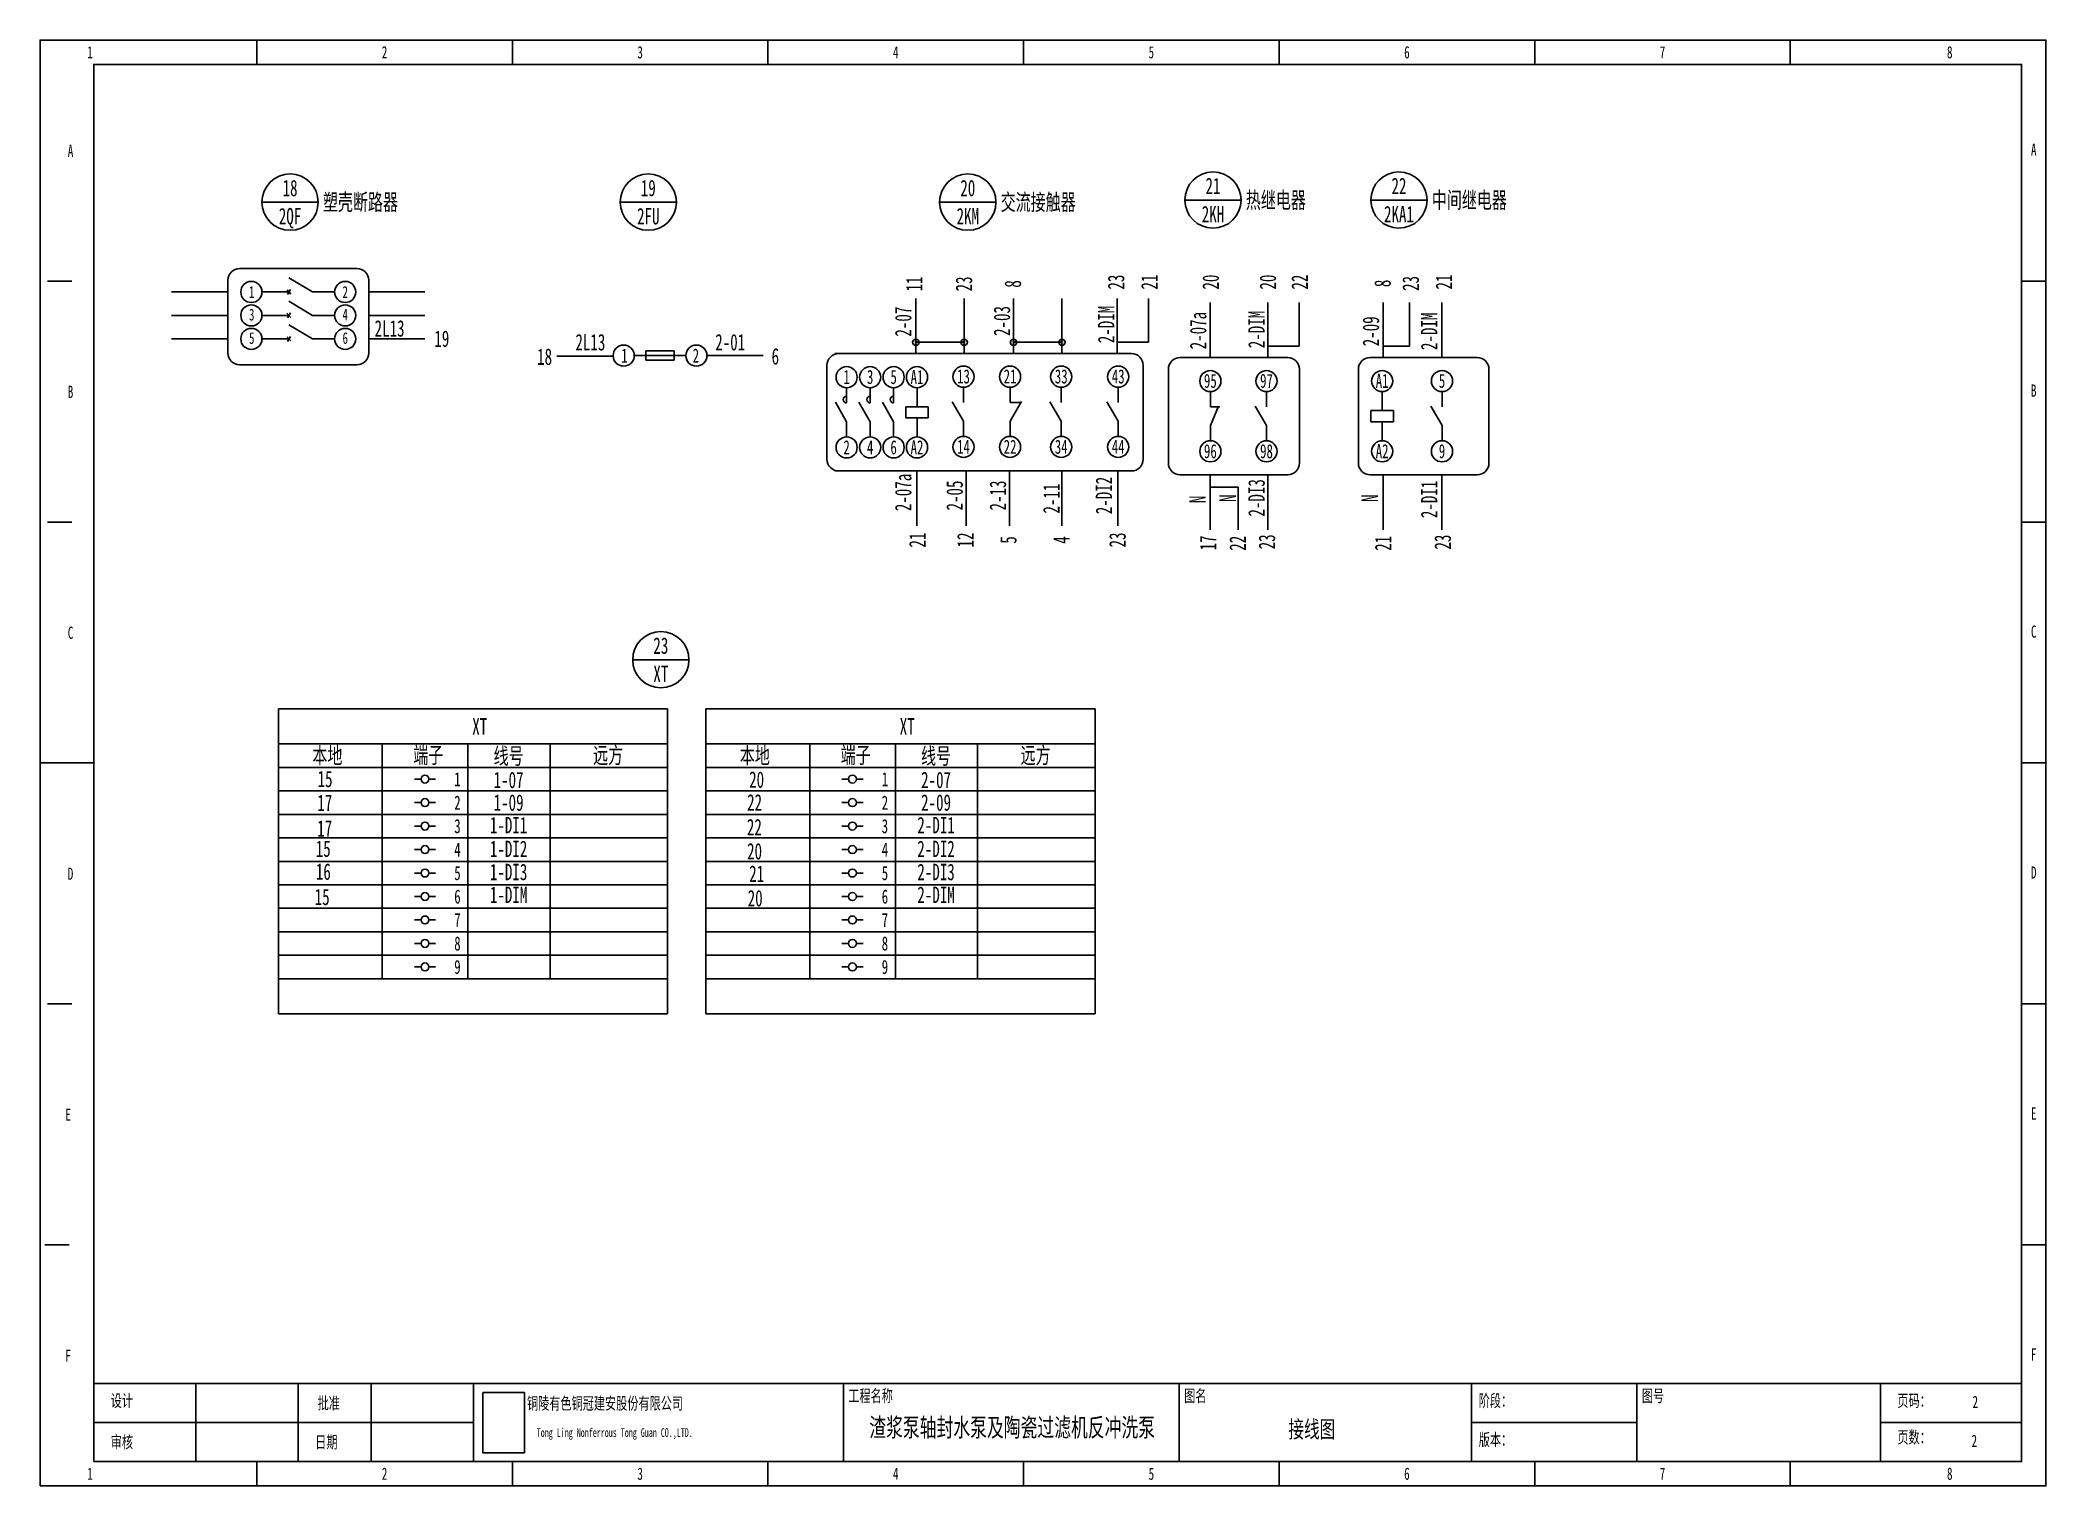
# Model space of a CAD drawing. Header units: millimetres. Extents: x 401220 to 2750366, y -101310 to 943175.
# Drawn here: x 1241176 to 1298163, y -101310 to -60230 of the extents above; entities that cross this region are included whole.
import ezdxf
from ezdxf.enums import TextEntityAlignment as Align

# ---------------------------------------------------------------- set-up
doc = ezdxf.new("R2010")
doc.units = ezdxf.units.MM
doc.layers.add('SW', color=8, linetype='Continuous', lineweight=20)
doc.styles.add('ROM-S', font='NSimSun.ttf', dxfattribs={"width": 0.67})
doc.styles.add('标准', font='NSimSun.ttf', dxfattribs={"width": 0.667})

msp = doc.modelspace()

# ---------------------------------------------------------------- texts
at = {"style": 'ROM-S', "width": 0.67}
for s, p in [('1', (1242594.19414, -60852.49277)), ('2', (1250962.35961, -60852.49277)), ('3', (1258223.99081, -60852.49277)), ('4', (1265485.622, -60852.49277)), ('5', (1272747.25319, -60852.49277)), ('6', (1280008.88438, -60852.49277)), ('7', (1287270.51557, -60852.49277)), ('8', (1295431.20587, -60852.49277)), ('A', (1242040.927, -63653.40766)), ('A', (1297817.1704, -63618.82846)), ('B', (1242040.927, -70500.08849)), ('B', (1297817.1704, -70465.5093)), ('C', (1242040.927, -77346.76933)), ('C', (1297817.1704, -77312.19014)), ('D', (1242040.927, -84193.45017)), ('D', (1297817.1704, -84158.87098)), ('E', (1241971.76861, -91040.13101)), ('E', (1297817.1704, -91005.55181)), ('F', (1241971.76861, -97886.81185)), ('F', (1297817.1704, -97852.23265)), ('1', (1242594.19414, -101240.99388)), ('2', (1250962.35961, -101240.99388)), ('3', (1258223.99081, -101240.99388)), ('4', (1265485.622, -101240.99388)), ('5', (1272747.25319, -101240.99388)), ('6', (1280008.88438, -101240.99388)), ('7', (1287270.51557, -101240.99388)), ('8', (1295431.20587, -101240.99388))]:
    msp.add_text(s, height=346.48355, dxfattribs=at).set_placement(p, align=Align.BOTTOM_CENTER)
for s, height, p in [('18', 466.624817, (1248277.86839, -64432.71069)), ('19', 466.624817, (1258455.94594, -64432.71069)), ('20', 466.624817, (1267533.53221, -64432.71069)), ('21', 466.624817, (1274498.99569, -64373.99601)), ('22', 466.624817, (1279783.2348, -64373.99601)), ('2KH', 466.624817, (1274498.99569, -65173.92427)), ('2KA1', 466.624817, (1279783.2348, -65173.92427)), ('2QF', 466.624817, (1248277.86839, -65232.63895)), ('2FU', 466.624817, (1258455.94594, -65232.63895)), ('2KM', 466.624817, (1267533.53221, -65232.63895)), ('1', 333.30344, (1247188.71395, -67386.52545)), ('2', 333.30344, (1249844.79155, -67386.52544)), ('3', 333.30344, (1247188.71395, -68029.21781)), ('4', 333.30344, (1249844.79155, -68029.2178)), ('5', 333.30344, (1247188.71395, -68695.82469)), ('6', 333.30344, (1249844.79155, -68695.82468)), ('19', 466.624817, (1252590.41599, -68713.29633)), ('18', 466.624817, (1255510.1465, -69224.12378)), ('23', 466.624817, (1258811.53885, -77435.3985)), ('XT', 466.624817, (1258811.53885, -78235.32675)), ('XT', 466.894741, (1253666.56279, -79728.93518)), ('XT', 466.894741, (1265811.35449, -79728.93518)), ('15', 466.624817, (1249271.83122, -81222.18395)), ('1', 400.19549, (1253033.60084, -81229.66828)), ('20', 466.624817, (1261533.18558, -81241.18562)), ('1', 400.19549, (1265178.39254, -81229.66828)), ('17', 466.624817, (1249264.05909, -81902.4126)), ('2', 400.19549, (1253033.60086, -81896.66076)), ('22', 466.624817, (1261475.05204, -81889.61522)), ('2', 400.19549, (1265178.39256, -81896.66076)), ('17', 466.624817, (1249261.57032, -82630.12114)), ('3', 400.19549, (1253033.60088, -82563.65325)), ('@N421', 0.133398, (1253333.06659, -82563.65325)), ('22', 466.624817, (1261469.48923, -82591.97585)), ('3', 400.19549, (1265178.39258, -82563.65325)), ('@N421', 0.133398, (1265477.85829, -82563.65325)), ('15', 466.624817, (1249219.86792, -83205.0492)), ('4', 400.19549, (1253033.6009, -83230.64574)), ('20', 466.624817, (1261474.59578, -83277.63998)), ('4', 400.19549, (1265178.3926, -83230.64574)), ('16', 466.624817, (1249223.65899, -83855.15143)), ('5', 400.19549, (1253033.60091, -83897.63823)), ('21', 466.624817, (1261534.02218, -83914.75285)), ('5', 400.19549, (1265178.39261, -83897.63823)), ('15', 466.624817, (1249190.18867, -84575.55862)), ('6', 400.19549, (1253033.60093, -84564.63071)), ('20', 466.624817, (1261492.07733, -84611.62495)), ('6', 400.19549, (1265178.39263, -84564.63071)), ('7', 400.19549, (1253033.60095, -85231.6232)), ('7', 400.19549, (1265178.39265, -85231.6232)), ('8', 400.19549, (1253033.60097, -85898.61569)), ('8', 400.19549, (1265178.39267, -85898.61569)), ('9', 400.19549, (1253033.60099, -86565.60817)), ('9', 400.19549, (1265178.39269, -86565.60817)), ('接线图', 485.076964, (1277308.443, -99698.85855))]:
    msp.add_text(s, height=height, dxfattribs=at).set_placement(p, align=Align.MIDDLE_CENTER)
for s, p in [('塑壳断路器', (1249211.11802, -64832.67482)), ('交流接触器', (1268466.78185, -64832.67482)), ('热继电器', (1275432.24532, -64773.96014)), ('中间继电器', (1280716.48443, -64773.96014))]:
    msp.add_text(s, height=466.624817, dxfattribs=at).set_placement(p, align=Align.MIDDLE_LEFT)
for s, height, rotation, p in [('11', 466.624817, 89.999998457, (1266243.53824, -67158.43798)), ('23', 466.624817, 89.999998457, (1267654.58254, -67158.43798)), ('8', 466.62482, 89.999998457, (1269045.4815, -67158.43798)), ('23', 466.624817, 89.999998457, (1271978.46526, -67105.6379)), ('21', 466.624817, 89.999998457, (1272924.97406, -67105.6379)), ('20', 466.624817, 89.999998457, (1274666.45574, -67105.6379)), ('20', 466.624817, 89.999998457, (1276291.55056, -67105.6379)), ('22', 466.624817, 89.999998457, (1277195.03921, -67105.6379)), ('8', 466.62482, 89.999998457, (1279549.94964, -67143.44082)), ('23', 466.624817, 89.999998457, (1280349.26555, -67143.44082)), ('21', 466.624817, 89.999998457, (1281293.00738, -67105.6379)), ('2-03', 466.624817, 89.999998457, (1268735.49667, -68211.08442)), ('2-DIM', 466.624817, 89.999998457, (1271697.50735, -68310.36141)), ('2-07', 466.624817, 89.999998457, (1265930.45191, -68229.3417)), ('2-07a', 466.624817, 89.999998457, (1274310.02655, -68484.54616)), ('2-DIM', 466.624817, 89.999998457, (1275967.42227, -68453.1172)), ('2-09', 466.624817, 89.999998457, (1279217.05957, -68504.69537)), ('2-DIM', 466.624817, 89.999998457, (1280872.90741, -68504.69537)), ('2-07a', 466.624817, 89.999998457, (1265930.45191, -73083.25703)), ('2-05', 466.624817, 89.999998457, (1267390.46866, -73169.99589)), ('2-13', 466.624817, 89.999998457, (1268618.45692, -73169.99589)), ('2-11', 466.624817, 89.999998457, (1270139.5428, -73256.62097)), ('2-DI2', 466.624817, 89.999998457, (1271633.31344, -73169.99589)), ('2-DI3', 466.624817, 89.999998457, (1275967.42227, -73236.42156)), ('2-DI1', 466.624817, 89.999998457, (1280872.90741, -73280.49423)), ('N', 466.62482, 89.999998457, (1274291.66702, -73280.49423)), ('N', 466.62482, 89.999998457, (1275150.46957, -73247.58024)), ('N', 466.62482, 89.999998457, (1279184.74416, -73247.58024)), ('21', 466.624817, 89.999998457, (1266333.3527, -74436.05809)), ('12', 466.624817, 89.999998457, (1267698.00745, -74433.63198)), ('5', 466.62482, 89.999998457, (1268916.76566, -74433.63198)), ('4', 466.62482, 89.999998457, (1270427.07628, -74433.63198)), ('23', 466.624817, 89.999998457, (1272017.65106, -74433.63198)), ('17', 466.624817, 89.999998457, (1274591.03784, -74518.71787)), ('22', 466.624817, 89.999998457, (1275432.70112, -74526.83376)), ('23', 466.624817, 89.999998457, (1276264.54605, -74486.78341)), ('21', 466.624817, 89.999998457, (1279565.56673, -74529.97905)), ('23', 466.624817, 89.999998457, (1281257.90754, -74493.46421)), ('本地', 466.894741, 359.999998466, (1249338.84384, -80788.636)), ('端子', 466.894741, 359.999998466, (1252203.35287, -80775.52183)), ('线号', 466.894741, 359.999998466, (1254486.43102, -80802.03839)), ('远方', 466.894741, 359.999998466, (1257315.13862, -80784.29663)), ('本地', 466.894741, 359.999998466, (1261483.63554, -80788.636)), ('端子', 466.894741, 359.999998466, (1264348.14457, -80775.52183)), ('线号', 466.894741, 359.999998466, (1266631.22272, -80802.03839)), ('远方', 466.894741, 359.999998466, (1269459.93032, -80784.29663)), ('1-07', 466.894741, 359.999998466, (1254486.43102, -81484.74984)), ('2-07', 466.894741, 359.999998466, (1266631.22272, -81484.74984)), ('1-09', 466.894741, 359.999998466, (1254486.43102, -82126.89355)), ('2-09', 466.894741, 359.999998466, (1266631.22272, -82126.89355)), ('1-DI1', 466.894741, 359.999998466, (1254486.43094, -82767.84545)), ('2-DI1', 466.894741, 359.999998466, (1266631.22264, -82767.84545)), ('1-DI2', 466.894741, 359.999998466, (1254486.43094, -83442.91612)), ('2-DI2', 466.894741, 359.999998466, (1266631.22264, -83442.91612)), ('1-DI3', 466.894741, 359.999998466, (1254486.43094, -84099.74219)), ('2-DI3', 466.894741, 359.999998466, (1266631.22264, -84099.74219)), ('1-DIM', 466.894741, 359.999998466, (1254486.43094, -84747.44595)), ('2-DIM', 466.894741, 359.999998466, (1266631.22264, -84747.44595))]:
    msp.add_text(s, height=height, rotation=rotation, dxfattribs=at).set_placement(p, align=Align.CENTER)
for s, height, p in [('2L13', 466.624817, (1251104.47246, -68655.24467)), ('2L13', 466.624817, (1256809.84446, -69046.72464)), ('2-01', 466.624817, (1260782.93945, -69046.72464)), ('6', 466.62482, (1262064.17366, -69448.37875)), ('1', 399.96413, (1264090.08896, -70000.5914)), ('3', 399.96413, (1264759.06219, -70000.5914)), ('5', 399.96413, (1265425.66907, -70000.5914)), ('A1', 399.964129, (1266089.9096, -70000.5914)), ('13', 399.964129, (1267411.1207, -69985.584)), ('21', 399.964129, (1268734.23191, -69985.584)), ('33', 399.964129, (1270187.39618, -69985.584)), ('43', 399.964129, (1271806.39065, -69985.584)), ('95', 399.964129, (1274424.78553, -70111.08973)), ('97', 399.964129, (1276019.56968, -70111.08973)), ('A1', 399.964129, (1279305.00727, -70111.08973)), ('5', 399.96413, (1281006.02592, -70111.08973)), ('2', 399.96413, (1264090.08896, -71999.73219)), ('4', 399.96413, (1264759.06219, -71999.73219)), ('6', 399.96413, (1265425.66907, -71999.73219)), ('A2', 399.964129, (1266089.9096, -71999.73219)), ('14', 399.964129, (1267411.1207, -71984.7248)), ('22', 399.964129, (1268734.23191, -71984.7248)), ('34', 399.964129, (1270187.39618, -71984.7248)), ('44', 399.964129, (1271806.39065, -71984.7248)), ('96', 399.964129, (1274424.78553, -72110.23053)), ('98', 399.964129, (1276019.56968, -72110.23053)), ('A2', 399.964129, (1279305.00727, -72110.23053)), ('9', 399.96413, (1281006.02592, -72110.23053)), ('2', 346.48355, (1296157.36899, -99097.08371)), ('2', 346.48355, (1296129.72969, -100203.61799))]:
    msp.add_text(s, height=height, dxfattribs=at).set_placement(p, align=Align.CENTER)
for s, p in [('1', (1257687.70511, -69393.97056)), ('2', (1259716.09462, -69393.97056))]:
    msp.add_text(s, height=399.96413, dxfattribs=at).set_placement(p)
for s, p in [('工程名称', (1264137.03335, -99027.92532)), ('图名', (1273680.89149, -99027.92532)), ('图号', (1286682.66924, -99027.92532)), ('设计', (1243182.04048, -99166.24211)), ('批准', (1249060.50382, -99235.4005)), ('阶段：', (1282049.05696, -99166.24211)), ('页码：', (1293944.30043, -99166.24211)), ('页数：', (1293944.30043, -100203.61799)), ('审核', (1243182.04048, -100341.93478)), ('日期', (1248991.34543, -100341.93478)), ('版本：', (1282049.05696, -100272.77638))]:
    msp.add_text(s, height=346.483545, dxfattribs=at).set_placement(p, align=Align.BOTTOM_LEFT)
for s, height, p in [('铜陵有色铜冠建安股份有限公司', 346.4835455, (1255009.63491, -98790.77811)), ('Tong Ling Nonferrous Tong Guan CO.,LTD.', 249.4681527, (1255286.26848, -99670.43413))]:
    msp.add_text(s, height=height, dxfattribs=at).set_placement(p, align=Align.TOP_LEFT)
at = {"layer": 'SW', "color": 7, "linetype": 'ByBlock', "lineweight": 25, "style": '标准', "width": 0.667}
msp.add_text('渣浆泵轴封水泵及陶瓷过滤机反冲洗泵', height=525, dxfattribs=at).set_placement((1268793.55247, -99911.15235), align=Align.CENTER)

# ---------------------------------------------------------------- hatches: boundary and pattern name
h = msp.add_hatch(color=256)
h.dxf.hatch_style = 1
h.paths.add_polyline_path([(1266054.95811, -68727.04005), (1266054.95811, -68817.20632), (1266145.12437, -68817.20632, 0.4142135624)])
h.paths.add_polyline_path([(1266145.12437, -68817.20632), (1266054.95811, -68817.20632), (1266054.95811, -68907.37258, 0.4142135624)])
h.paths.add_polyline_path([(1266054.95811, -68817.20632), (1266054.95811, -68727.04005, 0.4142135624), (1265964.79184, -68817.20632, 0.4142135624), (1266054.95811, -68907.37258)])
h.paths.add_polyline_path([(1267430.12073, -68727.04005, 0.4142135624), (1267339.95446, -68817.20632), (1267430.12073, -68817.20632)])
h.paths.add_polyline_path([(1267430.12073, -68817.20632), (1267339.95446, -68817.20632, 0.4142135624), (1267430.12073, -68907.37258)])
h.paths.add_polyline_path([(1267520.28699, -68817.20632, 0.4142135624), (1267430.12073, -68727.04005), (1267430.12073, -68907.37258, 0.4142135624)])
h = msp.add_hatch(color=256)
h.dxf.hatch_style = 1
h.paths.add_polyline_path([(1268832.47016, -68727.04005), (1268832.47016, -68817.20632), (1268922.63643, -68817.20632, 0.4142135624)])
h.paths.add_polyline_path([(1268922.63643, -68817.20632), (1268832.47016, -68817.20632), (1268832.47016, -68907.37258, 0.4142135624)])
h.paths.add_polyline_path([(1268832.47016, -68817.20632), (1268832.47016, -68727.04005, 0.4142135624), (1268742.3039, -68817.20632, 0.4142135624), (1268832.47016, -68907.37258)])
h.paths.add_polyline_path([(1270207.63279, -68727.04005, 0.4142135624), (1270117.46652, -68817.20632), (1270207.63279, -68817.20632)])
h.paths.add_polyline_path([(1270207.63279, -68817.20632), (1270117.46652, -68817.20632, 0.4142135624), (1270207.63279, -68907.37258)])
h.paths.add_polyline_path([(1270297.79905, -68817.20632, 0.4142135624), (1270207.63279, -68727.04005), (1270207.63279, -68907.37258, 0.4142135624)])

# ---------------------------------------------------------------- linework, layer by layer
at = {"ltscale": 4}
for p, q in [((1247331.54402, -60921.65116), (1247331.54402, -60230.06724)), ((1254593.17521, -60921.65116), (1254593.17521, -60230.06724)), ((1261854.8064, -60921.65116), (1261854.8064, -60230.06724)), ((1269116.43759, -60921.65116), (1269116.43759, -60230.06724)), ((1276378.06879, -60921.65116), (1276378.06879, -60230.06724)), ((1283639.69998, -60921.65116), (1283639.69998, -60230.06724)), ((1290901.33117, -60921.65116), (1290901.33117, -60230.06724)), ((1241383.92228, -67076.74808), (1242075.5062, -67076.74808)), ((1297471.37844, -67076.74808), (1298162.96236, -67076.74808)), ((1241383.92228, -73923.42891), (1242075.5062, -73923.42891)), ((1297471.37844, -73923.42891), (1298162.96236, -73923.42891)), ((1241176.4471, -80770.10975), (1242697.93173, -80770.10975)), ((1297471.37844, -80770.10975), (1298162.96236, -80770.10975)), ((1251998.99675, -81228.48885), (1251811.48339, -81228.48885)), ((1252224.01278, -81228.48885), (1252411.52614, -81228.48885)), ((1264143.78845, -81228.48885), (1263956.27509, -81228.48885)), ((1264368.80448, -81228.48885), (1264556.31784, -81228.48885)), ((1251998.99676, -81895.48133), (1251811.4834, -81895.48133)), ((1252224.01279, -81895.48133), (1252411.52615, -81895.48133)), ((1264143.78846, -81895.48133), (1263956.2751, -81895.48133)), ((1264368.80449, -81895.48133), (1264556.31785, -81895.48133)), ((1251998.99678, -82562.47382), (1251811.48342, -82562.47382)), ((1252224.01281, -82562.47382), (1252411.52617, -82562.47382)), ((1264143.78848, -82562.47382), (1263956.27512, -82562.47382)), ((1264368.80451, -82562.47382), (1264556.31787, -82562.47382)), ((1251998.99675, -83229.46631), (1251811.48339, -83229.46631)), ((1251998.99675, -83229.46631), (1251811.48339, -83229.46631)), ((1252224.01278, -83229.46631), (1252411.52614, -83229.46631)), ((1252224.01278, -83229.46631), (1252411.52614, -83229.46631)), ((1264143.78845, -83229.46631), (1263956.27509, -83229.46631)), ((1264143.78845, -83229.46631), (1263956.27509, -83229.46631)), ((1264368.80448, -83229.46631), (1264556.31784, -83229.46631)), ((1264368.80448, -83229.46631), (1264556.31784, -83229.46631)), ((1251998.99676, -83896.45879), (1251811.4834, -83896.45879)), ((1252224.01279, -83896.45879), (1252411.52615, -83896.45879)), ((1264143.78846, -83896.45879), (1263956.2751, -83896.45879)), ((1264368.80449, -83896.45879), (1264556.31785, -83896.45879)), ((1251998.99678, -84563.45128), (1251811.48342, -84563.45128)), ((1252224.01281, -84563.45128), (1252411.52617, -84563.45128)), ((1264143.78848, -84563.45128), (1263956.27512, -84563.45128)), ((1264368.80451, -84563.45128), (1264556.31787, -84563.45128)), ((1251998.99675, -85230.44377), (1251811.48339, -85230.44377)), ((1252224.01278, -85230.44377), (1252411.52614, -85230.44377)), ((1264143.78845, -85230.44377), (1263956.27509, -85230.44377)), ((1264368.80448, -85230.44377), (1264556.31784, -85230.44377)), ((1251998.99675, -85897.43625), (1251811.48339, -85897.43625)), ((1252224.01278, -85897.43625), (1252411.52614, -85897.43625)), ((1264143.78845, -85897.43625), (1263956.27509, -85897.43625)), ((1264368.80448, -85897.43625), (1264556.31784, -85897.43625)), ((1251998.99683, -86564.42874), (1251811.48348, -86564.42874)), ((1252224.01287, -86564.42874), (1252411.52623, -86564.42874)), ((1264143.78853, -86564.42874), (1263956.27518, -86564.42874)), ((1264368.80457, -86564.42874), (1264556.31793, -86564.42874)), ((1241383.92228, -87616.79059), (1242075.5062, -87616.79059)), ((1297471.37844, -87616.79059), (1298162.96236, -87616.79059)), ((1241314.76389, -94463.47143), (1242006.34781, -94463.47143)), ((1297471.37844, -94463.47143), (1298162.96236, -94463.47143)), ((1242697.93173, -98405.49979), (1297471.37844, -98405.49979)), ((1245602.58421, -98405.49979), (1245602.58421, -100618.56834)), ((1248507.23669, -98405.49979), (1248507.23669, -100618.56834)), ((1250581.98846, -98405.49979), (1250581.98846, -100618.56834)), ((1253486.64093, -98405.49979), (1253486.64093, -100618.56834)), ((1263998.71656, -98405.49979), (1263998.71656, -100618.56834)), ((1273542.5747, -98405.49979), (1273542.5747, -100618.56834)), ((1281841.58178, -98405.49979), (1281841.58178, -100618.56834)), ((1286544.35246, -98405.49979), (1286544.35246, -100618.56834)), ((1293460.19169, -98405.49979), (1293460.19169, -100618.56834)), ((1242697.93173, -99512.03407), (1253486.64093, -99512.03407)), ((1281841.58178, -99512.03407), (1286544.35246, -99512.03407)), ((1293460.19169, -99512.03407), (1297471.37844, -99512.03407)), ((1247331.54402, -101310.15227), (1247331.54402, -100618.56834)), ((1254593.17521, -101310.15227), (1254593.17521, -100618.56834)), ((1261854.8064, -101310.15227), (1261854.8064, -100618.56834)), ((1269116.43759, -101310.15227), (1269116.43759, -100618.56834)), ((1276378.06879, -101310.15227), (1276378.06879, -100618.56834)), ((1283639.69998, -101310.15227), (1283639.69998, -100618.56834)), ((1290901.33117, -101310.15227), (1290901.33117, -100618.56834))]:
    msp.add_line(p, q, dxfattribs=at)
for p, q in [((1247477.94013, -64832.67482), (1249077.79664, -64832.67482)), ((1257656.01768, -64832.67482), (1259255.8742, -64832.67482)), ((1266733.60396, -64832.67482), (1268333.46047, -64832.67482)), ((1273699.06743, -64773.96014), (1275298.92395, -64773.96014)), ((1278983.30654, -64773.96014), (1280583.16306, -64773.96014)), ((1246511.75714, -67053.222), (1246511.75714, -69122.41414)), ((1250178.09499, -66719.91856), (1246845.06058, -66719.91856)), ((1248913.84152, -67386.52545), (1248247.23463, -66986.56132)), ((1250511.39843, -69122.41414), (1250511.39843, -67053.222)), ((1246511.75714, -67386.52544), (1244911.90062, -67386.52544)), ((1247478.33712, -67386.52545), (1248247.23463, -67386.52545)), ((1248303.69839, -67446.08197), (1248190.77088, -67326.96892)), ((1248292.71242, -67318.0003), (1248203.1668, -67458.64421)), ((1248913.13654, -68051.33552), (1248246.52966, -67651.37139)), ((1249544.81845, -67386.52545), (1248913.84152, -67386.52545)), ((1250511.39843, -67384.35929), (1252111.25494, -67384.35929)), ((1266054.95811, -69138.40732), (1266054.95811, -67576.42738)), ((1267433.01751, -69138.40732), (1267433.01751, -67576.42738)), ((1268832.47016, -69138.40732), (1268832.47016, -67576.42738)), ((1270207.63279, -69138.40732), (1270207.63279, -67576.42738)), ((1271774.00754, -69138.40732), (1271774.00754, -67576.42738)), ((1272662.72361, -68817.20632), (1272662.72361, -67576.42738)), ((1274419.26109, -69248.90565), (1274419.26109, -67686.92571)), ((1276058.75455, -69248.90565), (1276058.75455, -67686.92571)), ((1276947.47063, -68927.70466), (1276947.47063, -67686.92571)), ((1279336.41055, -69248.90565), (1279336.41055, -67686.92571)), ((1280081.53562, -68927.70466), (1280081.53562, -67686.92571)), ((1281000.50148, -69248.90565), (1281000.50148, -67686.92571)), ((1246511.75714, -68053.13232), (1244911.90062, -68053.13232)), ((1247478.33712, -68053.13233), (1248247.23463, -68053.13233)), ((1248302.99342, -68110.89204), (1248190.0659, -67991.77899)), ((1248292.00745, -67982.81037), (1248202.46182, -68123.45429)), ((1248913.84152, -68717.94239), (1248247.23463, -68317.97826)), ((1249544.81845, -68053.13233), (1248913.84152, -68053.13233)), ((1250511.39843, -68050.96617), (1252111.25494, -68050.96617)), ((1246511.75714, -68719.7392), (1244911.90062, -68719.7392)), ((1247478.33712, -68719.7392), (1248247.23463, -68719.7392)), ((1248303.69839, -68777.49892), (1248190.77088, -68658.38587)), ((1248292.71242, -68649.41725), (1248203.1668, -68790.06116)), ((1249544.81845, -68719.7392), (1248913.84152, -68719.7392)), ((1250511.39843, -68717.57305), (1252111.25494, -68717.57305)), ((1266054.95811, -68817.20632), (1267430.12073, -68817.20632)), ((1268832.47016, -68817.20632), (1270207.63279, -68817.20632)), ((1271774.00754, -68817.20632), (1272662.72361, -68817.20632)), ((1276058.75455, -68927.70466), (1276947.47063, -68927.70466)), ((1279336.41055, -68927.70466), (1280081.53562, -68927.70466)), ((1246845.06058, -69455.71758), (1250178.09499, -69455.71758)), ((1257457.2182, -69212.10276), (1255857.36168, -69212.10276)), ((1258203.77193, -69193.98849), (1258056.24349, -69193.98849)), ((1258203.77193, -69193.98849), (1258387.22687, -69193.98849)), ((1258387.22687, -69060.66712), (1258387.22687, -69327.30987)), ((1259187.15513, -69060.66712), (1258387.22687, -69060.66712)), ((1258387.22687, -69193.98849), (1259187.15513, -69193.98849)), ((1258387.22687, -69327.30987), (1259187.15513, -69327.30987)), ((1259187.15513, -69327.30987), (1259187.15513, -69060.66712)), ((1259187.15513, -69193.98849), (1259379.89271, -69193.98849)), ((1259522.77863, -69193.98849), (1259379.89271, -69193.98849)), ((1260122.31251, -69193.43777), (1261722.16903, -69193.43777)), ((1263529.9976, -69471.71076), (1263529.9976, -72138.13828)), ((1268832.47016, -69138.40732), (1263751.68907, -69138.40732)), ((1270564.77835, -69138.40732), (1265483.99725, -69138.40732)), ((1272183.38761, -69138.40732), (1267102.60651, -69138.40732)), ((1272183.38761, -69138.40732), (1267364.01085, -69138.40732)), ((1272516.69105, -72138.13828), (1272516.69105, -69471.71076)), ((1276622.00042, -69248.90565), (1273565.63763, -69248.90565)), ((1282006.18685, -69248.90565), (1278963.76303, -69248.90565)), ((1267411.1207, -70093.05454), (1267411.1207, -70258.93735)), ((1268734.23191, -70093.05454), (1268734.23191, -70258.93735)), ((1270187.39618, -70093.05454), (1270187.39618, -70258.93735)), ((1271806.39065, -70093.05454), (1271806.39065, -70258.93735)), ((1273232.33438, -69582.20909), (1273232.33438, -72248.63662)), ((1276955.30386, -72248.63662), (1276955.30386, -69582.20909)), ((1278630.45959, -69582.20909), (1278630.45959, -72248.63662)), ((1282339.49029, -72248.63662), (1282339.49029, -69582.20909)), ((1264090.08889, -71073.873), (1263770.11763, -70519.66642)), ((1264090.08894, -70540.5875), (1264090.08896, -70273.94474)), ((1264090.08896, -70108.06193), (1264090.08896, -70273.94474)), ((1264759.06213, -71073.873), (1264439.09087, -70519.66642)), ((1264759.06217, -70540.5875), (1264759.06219, -70273.94474)), ((1264759.06219, -70108.06193), (1264759.06219, -70273.94474)), ((1265425.66901, -71073.873), (1265105.69775, -70519.66642)), ((1265425.66905, -70540.5875), (1265425.66907, -70273.94474)), ((1265425.66907, -70108.06193), (1265425.66907, -70273.94474)), ((1265769.93827, -70647.24457), (1265769.93824, -70967.21587)), ((1266409.88088, -70647.24462), (1265769.93827, -70647.24457)), ((1266089.9096, -70273.94474), (1266089.90957, -70647.2446)), ((1266089.9096, -70108.06193), (1266089.9096, -70273.94474)), ((1266409.88085, -70967.21593), (1266409.88088, -70647.24462)), ((1267411.12064, -71058.86561), (1267091.14938, -70504.65903)), ((1267411.1207, -70258.93735), (1267411.12068, -70525.5801)), ((1268734.23184, -71058.86561), (1269059.53605, -70495.4223)), ((1268734.23191, -70258.93735), (1268734.23189, -70525.5801)), ((1268734.23189, -70525.5801), (1269042.12442, -70525.58013)), ((1270187.39611, -71058.86561), (1269867.42485, -70504.65903)), ((1270187.39618, -70258.93735), (1270187.39615, -70525.5801)), ((1271806.39058, -71058.86561), (1271486.41933, -70504.65903)), ((1271806.39065, -70258.93735), (1271806.39063, -70525.5801)), ((1274424.78546, -71184.37134), (1274659.07492, -70630.16476)), ((1274424.78553, -70384.44308), (1274424.78551, -70651.08583)), ((1274424.78551, -70651.08583), (1274695.25933, -70651.08585)), ((1274424.78553, -70218.56027), (1274424.78553, -70384.44308)), ((1276019.56962, -71184.37148), (1275699.59836, -70630.1649)), ((1276019.56968, -70384.44322), (1276019.56966, -70651.08597)), ((1276019.56968, -70218.56027), (1276019.56968, -70384.44308)), ((1279305.00727, -70384.44308), (1279305.00724, -70757.74293)), ((1279305.00727, -70218.56027), (1279305.00727, -70384.44308)), ((1281006.02586, -71184.37134), (1280686.0546, -70630.16476)), ((1281006.02592, -70384.44308), (1281006.0259, -70651.08583)), ((1281006.02592, -70218.56027), (1281006.02592, -70384.44308)), ((1264090.08887, -71340.51575), (1264090.08889, -71073.873)), ((1264759.0621, -71340.51575), (1264759.06213, -71073.873)), ((1265425.66899, -71340.51575), (1265425.66901, -71073.873)), ((1265769.93824, -70967.21587), (1266409.88085, -70967.21593)), ((1266089.90955, -70967.2159), (1266089.90952, -71340.51575)), ((1267411.12061, -71325.50836), (1267411.12064, -71058.86561)), ((1268734.23182, -71325.50836), (1268734.23184, -71058.86561)), ((1270187.39609, -71325.50836), (1270187.39611, -71058.86561)), ((1271806.39056, -71325.50836), (1271806.39058, -71058.86561)), ((1274424.78544, -71451.01409), (1274424.78546, -71184.37134)), ((1276019.5696, -71451.01423), (1276019.56962, -71184.37148)), ((1278985.03594, -70757.74291), (1278985.03591, -71077.71421)), ((1278985.03591, -71077.71421), (1279624.97852, -71077.71426)), ((1279624.97854, -70757.74296), (1278985.03594, -70757.74291)), ((1279305.00721, -71077.71424), (1279305.00718, -71451.01409)), ((1279624.97852, -71077.71426), (1279624.97854, -70757.74296)), ((1281006.02584, -71451.01409), (1281006.02586, -71184.37134)), ((1264090.08896, -71340.51575), (1264090.08896, -71503.66054)), ((1264759.06219, -71340.51575), (1264759.06219, -71503.66054)), ((1265425.66907, -71340.51575), (1265425.66907, -71503.66054)), ((1266089.9096, -71340.51575), (1266089.9096, -71503.66054)), ((1267411.1207, -71325.50836), (1267411.1207, -71488.65315)), ((1268734.23191, -71325.50836), (1268734.23191, -71488.65315)), ((1270187.39618, -71325.50836), (1270187.39618, -71488.65315)), ((1271806.39065, -71325.50836), (1271806.39065, -71488.65315)), ((1274424.78553, -71451.01409), (1274424.78553, -71614.15888)), ((1276019.56968, -71451.01409), (1276019.56968, -71614.15888)), ((1279305.00727, -71451.01409), (1279305.00727, -71614.15888)), ((1281006.02592, -71451.01409), (1281006.02592, -71614.15888)), ((1263751.68907, -72471.44173), (1268897.91045, -72471.44173)), ((1265483.99725, -72471.44173), (1270630.21864, -72471.44173)), ((1266087.30364, -74033.42167), (1266087.30364, -72471.44173)), ((1267102.60651, -72471.44173), (1272248.8279, -72471.44173)), ((1267364.01085, -72471.44173), (1272183.38761, -72471.44173)), ((1267489.65259, -74033.42167), (1267489.65259, -72471.44173)), ((1268715.43042, -74033.42167), (1268715.43042, -72471.44173)), ((1270207.63279, -74033.42167), (1270207.63279, -72471.44173)), ((1271793.64924, -74033.42167), (1271793.64924, -72471.44173)), ((1276622.0006, -72581.94006), (1273565.63782, -72581.94006)), ((1274419.26109, -74143.92), (1274419.26109, -72581.94006)), ((1274419.26109, -72934.76991), (1275213.23639, -72934.76991)), ((1275213.23639, -72934.76991), (1275213.23639, -74143.92)), ((1276058.75455, -74143.92), (1276058.75455, -72581.94006)), ((1278963.76303, -72581.94006), (1282006.18685, -72581.94006)), ((1279336.41055, -74143.92), (1279336.41055, -72581.94006)), ((1281000.50148, -74143.92), (1281000.50148, -72581.94006)), ((1258011.61059, -77835.36263), (1259611.46711, -77835.36263)), ((1242697.93173, -78907.75772), (1242697.93173, -80794.16138)), ((1247948.18341, -79228.69082), (1247948.18344, -80229.17955)), ((1247948.18341, -79228.69082), (1258620.0632, -79228.69082)), ((1248330.62288, -79228.69082), (1259002.50267, -79228.69082)), ((1259002.50267, -79228.69082), (1259002.5027, -80229.17955)), ((1260092.97511, -79228.69082), (1260092.97514, -80229.17955)), ((1260092.97511, -79228.69082), (1270764.8549, -79228.69082)), ((1260475.41458, -79228.69082), (1271147.29437, -79228.69082)), ((1271147.29437, -79228.69082), (1271147.2944, -80229.17955)), ((1247948.18344, -80229.17955), (1259002.5027, -80229.17955)), ((1247948.18344, -80229.17955), (1247948.18346, -80896.17203)), ((1250898.84985, -80229.17955), (1250898.84987, -80896.17203)), ((1253333.06654, -80229.17955), (1253333.06656, -80896.17204)), ((1255668.63831, -80229.17955), (1255668.63833, -80896.17203)), ((1259002.5027, -80229.17955), (1259002.50271, -80896.17203)), ((1260092.97514, -80229.17955), (1271147.2944, -80229.17955)), ((1260092.97514, -80229.17955), (1260092.97516, -80896.17203)), ((1263043.64155, -80229.17955), (1263043.64157, -80896.17203)), ((1265477.85824, -80229.17955), (1265477.85826, -80896.17204)), ((1267813.43001, -80229.17955), (1267813.43003, -80896.17203)), ((1271147.2944, -80229.17955), (1271147.29441, -80896.17203)), ((1247948.18344, -80896.17203), (1247948.18346, -81563.16452)), ((1247948.18344, -80896.17203), (1247948.18346, -81563.16452)), ((1247948.18344, -80896.17203), (1258620.06323, -80896.17203)), ((1248330.62291, -80896.17203), (1259002.5027, -80896.17203)), ((1250898.84987, -80896.17203), (1250898.84988, -81563.16452)), ((1253333.06656, -80896.17203), (1253333.06658, -81563.16452)), ((1255667.54026, -80896.17203), (1255667.54028, -81563.16452)), ((1259002.5027, -80896.17203), (1259002.50271, -81563.16452)), ((1259002.5027, -80896.17203), (1259002.50271, -81563.16452)), ((1260092.97514, -80896.17203), (1260092.97516, -81563.16452)), ((1260092.97514, -80896.17203), (1260092.97516, -81563.16452)), ((1260092.97514, -80896.17203), (1270764.85493, -80896.17203)), ((1260475.41461, -80896.17203), (1271147.2944, -80896.17203)), ((1263043.64157, -80896.17203), (1263043.64158, -81563.16452)), ((1265477.85826, -80896.17203), (1265477.85828, -81563.16452)), ((1267812.33196, -80896.17203), (1267812.33198, -81563.16452)), ((1271147.2944, -80896.17203), (1271147.29441, -81563.16452)), ((1271147.2944, -80896.17203), (1271147.29441, -81563.16452)), ((1247948.18346, -81563.16452), (1247948.18348, -82230.15701)), ((1247948.18346, -81563.16452), (1247948.18348, -82230.15701)), ((1247948.18346, -81563.16452), (1258620.06325, -81563.16452)), ((1248330.62292, -81563.16452), (1259002.50271, -81563.16452)), ((1250898.84988, -81563.16452), (1250898.8499, -82230.15701)), ((1253333.06658, -81563.16452), (1253333.06659, -82230.15701)), ((1255667.54028, -81563.16452), (1255667.5403, -82230.15701)), ((1259002.50271, -81563.16452), (1259002.50273, -82230.15701)), ((1259002.50271, -81563.16452), (1259002.50273, -82230.15701)), ((1260092.97516, -81563.16452), (1260092.97518, -82230.15701)), ((1260092.97516, -81563.16452), (1260092.97518, -82230.15701)), ((1260092.97516, -81563.16452), (1270764.85495, -81563.16452)), ((1260475.41463, -81563.16452), (1271147.29441, -81563.16452)), ((1263043.64158, -81563.16452), (1263043.6416, -82230.15701)), ((1265477.85828, -81563.16452), (1265477.85829, -82230.15701)), ((1267812.33198, -81563.16452), (1267812.332, -82230.15701)), ((1271147.29441, -81563.16452), (1271147.29443, -82230.15701)), ((1271147.29441, -81563.16452), (1271147.29443, -82230.15701)), ((1247948.18348, -82230.15701), (1247948.18349, -82897.14949)), ((1247948.18348, -82230.15701), (1247948.18349, -82897.14949)), ((1247948.18348, -82230.15701), (1258620.06326, -82230.15701)), ((1248330.62294, -82230.15701), (1259002.50273, -82230.15701)), ((1250898.8499, -82230.15701), (1250898.84992, -82897.14949)), ((1253333.06659, -82230.15701), (1253333.06661, -82897.14949)), ((1255667.5403, -82230.15701), (1255667.54032, -82897.14949)), ((1259002.50273, -82230.15701), (1259002.50275, -82897.14949)), ((1259002.50273, -82230.15701), (1259002.50275, -82897.14949)), ((1260092.97518, -82230.15701), (1260092.97519, -82897.14949)), ((1260092.97518, -82230.15701), (1260092.97519, -82897.14949)), ((1260092.97518, -82230.15701), (1270764.85497, -82230.15701)), ((1260475.41464, -82230.15701), (1271147.29443, -82230.15701)), ((1263043.6416, -82230.15701), (1263043.64162, -82897.14949)), ((1265477.85829, -82230.15701), (1265477.85831, -82897.14949)), ((1267812.332, -82230.15701), (1267812.33202, -82897.14949)), ((1271147.29443, -82230.15701), (1271147.29445, -82897.14949)), ((1271147.29443, -82230.15701), (1271147.29445, -82897.14949)), ((1247948.18349, -82897.14949), (1247948.18351, -83564.14198)), ((1247948.18349, -82897.14949), (1247948.18351, -83564.14198)), ((1247948.18349, -82897.14949), (1258620.06328, -82897.14949)), ((1248330.62296, -82897.14949), (1259002.50275, -82897.14949)), ((1250898.84992, -82897.14949), (1250898.84994, -83564.14198)), ((1253333.06661, -82897.14949), (1253333.06663, -83564.14198)), ((1255667.54032, -82897.14949), (1255667.54033, -83564.14198)), ((1259002.50275, -82897.14949), (1259002.50277, -83564.14198)), ((1259002.50275, -82897.14949), (1259002.50277, -83564.14198)), ((1260092.97519, -82897.14949), (1260092.97521, -83564.14198)), ((1260092.97519, -82897.14949), (1260092.97521, -83564.14198)), ((1260092.97519, -82897.14949), (1270764.85498, -82897.14949)), ((1260475.41466, -82897.14949), (1271147.29445, -82897.14949)), ((1263043.64162, -82897.14949), (1263043.64164, -83564.14198)), ((1265477.85831, -82897.14949), (1265477.85833, -83564.14198)), ((1267812.33202, -82897.14949), (1267812.33203, -83564.14198)), ((1271147.29445, -82897.14949), (1271147.29447, -83564.14198)), ((1271147.29445, -82897.14949), (1271147.29447, -83564.14198)), ((1247948.18351, -83564.14198), (1247948.18353, -84231.13447)), ((1247948.18351, -83564.14198), (1247948.18353, -84231.13447)), ((1247948.18351, -83564.14198), (1258620.0633, -83564.14198)), ((1248330.62298, -83564.14198), (1259002.50277, -83564.14198)), ((1250898.84994, -83564.14198), (1250898.84996, -84231.13447)), ((1253333.06663, -83564.14198), (1253333.06665, -84231.13447)), ((1255667.54033, -83564.14198), (1255667.54035, -84231.13447)), ((1259002.50277, -83564.14198), (1259002.50279, -84231.13447)), ((1259002.50277, -83564.14198), (1259002.50279, -84231.13447)), ((1260092.97521, -83564.14198), (1260092.97523, -84231.13447)), ((1260092.97521, -83564.14198), (1260092.97523, -84231.13447)), ((1260092.97521, -83564.14198), (1270764.855, -83564.14198)), ((1260475.41468, -83564.14198), (1271147.29447, -83564.14198)), ((1263043.64164, -83564.14198), (1263043.64166, -84231.13447)), ((1265477.85833, -83564.14198), (1265477.85835, -84231.13447)), ((1267812.33203, -83564.14198), (1267812.33205, -84231.13447)), ((1271147.29447, -83564.14198), (1271147.29449, -84231.13447)), ((1271147.29447, -83564.14198), (1271147.29449, -84231.13447)), ((1247948.18353, -84231.13447), (1247948.18355, -84898.12696)), ((1247948.18353, -84231.13447), (1247948.18355, -84898.12696)), ((1247948.18353, -84231.13447), (1258620.06332, -84231.13447)), ((1248330.623, -84231.13447), (1259002.50279, -84231.13447)), ((1250898.84996, -84231.13447), (1250898.84997, -84898.12696)), ((1253333.06665, -84231.13447), (1253333.06667, -84898.12696)), ((1255667.54035, -84231.13447), (1255667.54037, -84898.12696)), ((1259002.50279, -84231.13447), (1259002.5028, -84898.12696)), ((1259002.50279, -84231.13447), (1259002.5028, -84898.12696)), ((1260092.97523, -84231.13447), (1260092.97525, -84898.12696)), ((1260092.97523, -84231.13447), (1260092.97525, -84898.12696)), ((1260092.97523, -84231.13447), (1270764.85502, -84231.13447)), ((1260475.4147, -84231.13447), (1271147.29449, -84231.13447)), ((1263043.64166, -84231.13447), (1263043.64167, -84898.12696)), ((1265477.85835, -84231.13447), (1265477.85837, -84898.12696)), ((1267812.33205, -84231.13447), (1267812.33207, -84898.12696)), ((1271147.29449, -84231.13447), (1271147.2945, -84898.12696)), ((1271147.29449, -84231.13447), (1271147.2945, -84898.12696)), ((1247948.18355, -84898.12696), (1247948.18356, -85565.11944)), ((1247948.18355, -84898.12696), (1247948.18356, -85565.11944)), ((1247948.18355, -84898.12696), (1258620.06334, -84898.12696)), ((1248330.62301, -84898.12696), (1259002.5028, -84898.12696)), ((1250898.84997, -84898.12696), (1250898.84999, -85565.11944)), ((1253333.06667, -84898.12696), (1253333.06668, -85565.11944)), ((1255667.54037, -84898.12696), (1255667.54039, -85565.11944)), ((1259002.5028, -84898.12698), (1259002.50282, -85565.11946)), ((1260092.97525, -84898.12696), (1260092.97526, -85565.11944)), ((1260092.97525, -84898.12696), (1260092.97526, -85565.11944)), ((1260092.97525, -84898.12696), (1270764.85504, -84898.12696)), ((1260475.41471, -84898.12696), (1271147.2945, -84898.12696)), ((1263043.64167, -84898.12696), (1263043.64169, -85565.11944)), ((1265477.85837, -84898.12696), (1265477.85838, -85565.11944)), ((1267812.33207, -84898.12696), (1267812.33209, -85565.11944)), ((1271147.2945, -84898.12698), (1271147.29452, -85565.11946)), ((1247948.18356, -85565.11944), (1247948.18358, -86232.11193)), ((1247948.18356, -85565.11944), (1247948.18358, -86232.11193)), ((1247948.18356, -85565.11944), (1258620.06335, -85565.11944)), ((1248330.62303, -85565.11944), (1259002.50282, -85565.11944)), ((1250898.84999, -85565.11944), (1250898.85001, -86232.11193)), ((1253333.06668, -85565.11944), (1253333.0667, -86232.11193)), ((1255667.54039, -85565.11944), (1255667.54041, -86232.11193)), ((1259002.50282, -85565.11946), (1259002.50284, -86232.11195)), ((1260092.97526, -85565.11944), (1260092.97528, -86232.11193)), ((1260092.97526, -85565.11944), (1260092.97528, -86232.11193)), ((1260092.97526, -85565.11944), (1270764.85505, -85565.11944)), ((1260475.41473, -85565.11944), (1271147.29452, -85565.11944)), ((1263043.64169, -85565.11944), (1263043.64171, -86232.11193)), ((1265477.85838, -85565.11944), (1265477.8584, -86232.11193)), ((1267812.33209, -85565.11944), (1267812.33211, -86232.11193)), ((1271147.29452, -85565.11946), (1271147.29454, -86232.11195)), ((1247948.18358, -86232.11193), (1247948.1836, -86899.10442)), ((1247948.18358, -86232.11193), (1247948.1836, -86899.10442)), ((1247948.18358, -86232.11193), (1258620.06337, -86232.11193)), ((1248330.62305, -86232.11193), (1259002.50284, -86232.11193)), ((1250898.85001, -86232.11193), (1250898.85003, -86899.10442)), ((1253333.0667, -86232.11193), (1253333.06672, -86899.10442)), ((1255667.54041, -86232.11193), (1255667.54042, -86899.10442)), ((1259002.50284, -86232.11193), (1259002.50286, -86899.10442)), ((1259002.50284, -86232.11193), (1259002.50286, -86899.10442)), ((1260092.97528, -86232.11193), (1260092.9753, -86899.10442)), ((1260092.97528, -86232.11193), (1260092.9753, -86899.10442)), ((1260092.97528, -86232.11193), (1270764.85507, -86232.11193)), ((1260475.41475, -86232.11193), (1271147.29454, -86232.11193)), ((1263043.64171, -86232.11193), (1263043.64173, -86899.10442)), ((1265477.8584, -86232.11193), (1265477.85842, -86899.10442)), ((1267812.33211, -86232.11193), (1267812.33212, -86899.10442)), ((1271147.29454, -86232.11193), (1271147.29456, -86899.10442)), ((1271147.29454, -86232.11193), (1271147.29456, -86899.10442)), ((1247948.1836, -86899.10442), (1247948.18362, -87566.0969)), ((1247948.1836, -86899.10442), (1247948.18362, -87566.0969)), ((1247948.1836, -86899.10442), (1259002.50286, -86899.10442)), ((1247948.18364, -86899.10442), (1247948.18366, -87899.59315)), ((1259002.50286, -86899.10442), (1259002.50288, -87566.0969)), ((1259002.50286, -86899.10442), (1259002.50288, -87566.0969)), ((1259002.50289, -86899.10442), (1259002.50292, -87899.59315)), ((1260092.9753, -86899.10442), (1271147.29456, -86899.10412)), ((1260092.9753, -86899.10442), (1260092.97532, -87566.0969)), ((1260092.9753, -86899.10442), (1260092.97532, -87566.0969)), ((1260092.97534, -86899.10442), (1260092.97536, -87899.59315)), ((1271147.29456, -86899.10442), (1271147.29458, -87566.0969)), ((1271147.29456, -86899.10442), (1271147.29458, -87566.0969)), ((1271147.29459, -86899.10442), (1271147.29462, -87899.59315)), ((1247948.18364, -87232.60066), (1247948.18366, -87899.59315)), ((1247948.18364, -87232.60066), (1247948.18366, -87899.59315)), ((1260092.97535, -87232.60066), (1260092.97536, -87899.59315)), ((1260092.97535, -87232.60066), (1260092.97536, -87899.59315)), ((1247948.18366, -87899.59315), (1258620.06345, -87899.59315)), ((1248330.62313, -87899.59315), (1259002.50292, -87899.59315)), ((1260092.97536, -87899.59315), (1270764.85515, -87899.59315)), ((1260475.41483, -87899.59315), (1271147.29462, -87899.59315))]:
    msp.add_line(p, q)
for points in [[(1241176.4471, -101310.15227), (1298162.96236, -101310.15227), (1298162.96236, -60230.06724), (1241176.4471, -60230.06724)], [(1242697.93173, -100618.56834), (1297471.37844, -100618.56834), (1297471.37844, -60921.65116), (1242697.93173, -60921.65116)]]:
    msp.add_lwpolyline(points, close=True, dxfattribs=at)
msp.add_lwpolyline([(1253757.23484, -98656.8889), (1254937.52556, -98656.8889), (1254937.52556, -100367.72706), (1253757.23484, -100367.72706)], close=True)
for centre, radius in [((1248277.86839, -64832.67482), 799.92826), ((1258455.94594, -64832.67482), 799.92826), ((1267533.53221, -64832.67482), 799.92826), ((1274498.99569, -64773.96014), 799.92826), ((1279783.2348, -64773.96014), 799.92826), ((1247178.36402, -67386.52544), 299.9731), ((1249844.79155, -67386.52544), 299.9731), ((1247178.36402, -68053.13232), 299.9731), ((1249844.79155, -68053.13232), 299.9731), ((1247178.36402, -68719.7392), 299.9731), ((1249844.79155, -68719.7392), 299.9731), ((1257756.27039, -69193.98849), 299.9731), ((1259822.75173, -69193.98849), 299.9731), ((1266054.95811, -68817.20632), 90.16627), ((1267430.12073, -68817.20632), 90.16627), ((1268832.47016, -68817.20632), 90.16627), ((1270207.63279, -68817.20632), 90.16627), ((1264090.08896, -69808.08884), 299.9731), ((1264759.06219, -69808.08884), 299.9731), ((1265425.66907, -69808.08884), 299.9731), ((1266089.9096, -69808.08884), 299.9731), ((1267411.1207, -69793.08145), 299.9731), ((1268734.23191, -69793.08145), 299.9731), ((1270187.39618, -69793.08145), 299.9731), ((1271806.39065, -69793.08145), 299.9731), ((1274424.78553, -69918.58717), 299.9731), ((1276019.56968, -69918.58717), 299.9731), ((1279305.00727, -69918.58717), 299.9731), ((1281006.02592, -69918.58717), 299.9731), ((1264090.08896, -71803.63364), 299.9731), ((1264759.06219, -71803.63364), 299.9731), ((1265425.66907, -71803.63364), 299.9731), ((1266089.9096, -71803.63364), 299.9731), ((1267411.1207, -71788.62625), 299.9731), ((1268734.23191, -71788.62625), 299.9731), ((1270187.39618, -71788.62625), 299.9731), ((1271806.39065, -71788.62625), 299.9731), ((1274424.78553, -71914.13198), 299.9731), ((1276019.56968, -71914.13198), 299.9731), ((1279305.00727, -71914.13198), 299.9731), ((1281006.02592, -71914.13198), 299.9731), ((1258811.53885, -77835.36263), 799.92826)]:
    msp.add_circle(centre, radius)
for centre in [(1252111.50476, -81228.48885), (1264256.29646, -81228.48885), (1252111.50478, -81895.48133), (1264256.29648, -81895.48133), (1252111.5048, -82562.47382), (1264256.2965, -82562.47382), (1252111.50476, -83229.46631), (1252111.50476, -83229.46631), (1264256.29646, -83229.46631), (1264256.29646, -83229.46631), (1252111.50478, -83896.45879), (1264256.29648, -83896.45879), (1252111.5048, -84563.45128), (1264256.2965, -84563.45128), (1252111.50476, -85230.44377), (1264256.29646, -85230.44377), (1252111.50476, -85897.43625), (1264256.29646, -85897.43625), (1252111.50485, -86564.42874), (1264256.29655, -86564.42874)]:
    msp.add_circle(centre, 112.50802, dxfattribs=at)
for centre, radius, start, end in [((1246845.06058, -67053.222), 333.30344, 90, 180), ((1250178.09499, -67053.222), 333.30344, 0, 90), ((1246845.06058, -69122.41414), 333.30344, 180, 270), ((1250178.09499, -69122.41414), 333.30344, 270, 0), ((1263863.30104, -69471.71076), 333.30344, 90, 180), ((1272183.38761, -69471.71076), 333.30344, 0, 90), ((1273565.63782, -69582.20909), 333.30344, 90, 180), ((1276622.00042, -69582.20909), 333.30344, 0, 90), ((1278963.76303, -69582.20909), 333.30344, 90, 180), ((1282006.18685, -69582.20909), 333.30344, 0, 90), ((1264090.08894, -70444.5961), 95.99139, 89.999995388, 269.999995388), ((1264759.06218, -70444.5961), 95.99139, 89.999995388, 269.999995388), ((1265425.66906, -70444.5961), 95.99139, 89.999995388, 269.999995388), ((1263863.30104, -72138.13828), 333.30344, 180, 270), ((1272183.38761, -72138.13828), 333.30344, 270, 0), ((1273565.63782, -72248.63662), 333.30344, 180, 270), ((1276622.00042, -72248.63662), 333.30344, 270, 0), ((1278963.76303, -72248.63662), 333.30344, 180, 270), ((1282006.18685, -72248.63662), 333.30344, 270, 0)]:
    msp.add_arc(centre, radius, start, end)

msp.set_redraw_order([(e.dxf.handle, doc.entitydb.next_handle()) for e in msp.query("TEXT MTEXT ATTDEF DIMENSION ARC_DIMENSION")])  # texts and dimensions are drawn at this point

doc.saveas('drawing.dxf')
